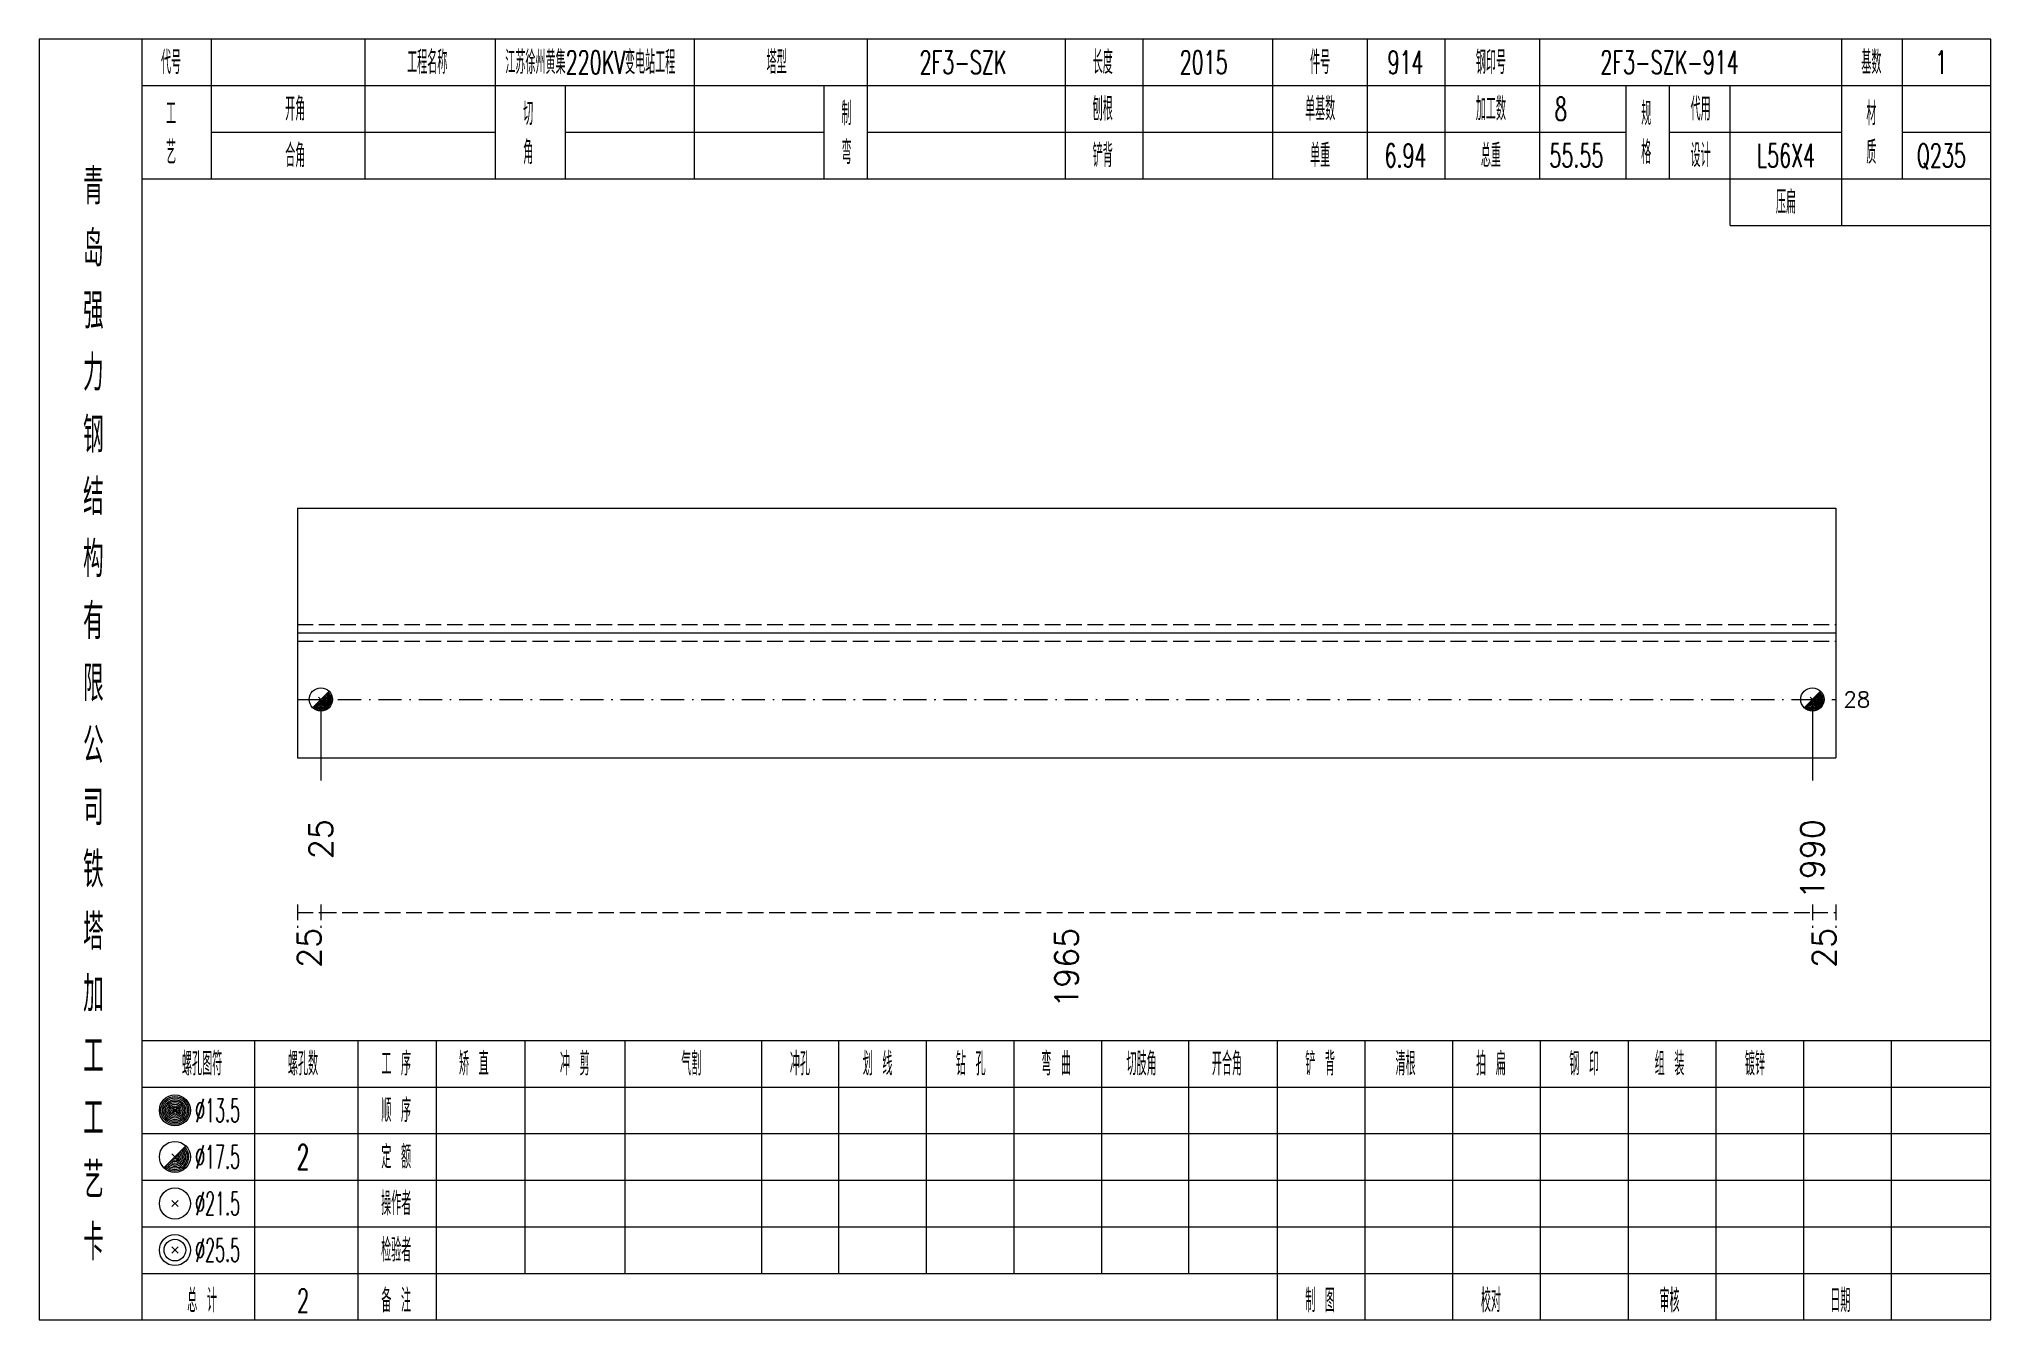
# Model space of a CAD drawing. Extents: x 0 to 4623, y -1159 to 4890.
# Drawn here: x 2491.2 to 2742.6, y 900 to 1065 of the extents above; entities that cross this region are included whole.
import ezdxf
from ezdxf.enums import TextEntityAlignment as Align

# ---------------------------------------------------------------- set-up
doc = ezdxf.new("R2010")
doc.units = 0
doc.header["$MEASUREMENT"] = 0
doc.linetypes.add('一点画线', pattern=[5.2, 3, -1, 0.2, -1])
doc.linetypes.add('虚线', pattern=[2.75, 2, -0.75])
doc.layers.get('0').update_dxf_attribs({"linetype": 'CONTINUOUS', "lineweight": 25})
for name, color, linetype, lineweight in [('1', 7, 'CONTINUOUS', 25), ('4', 7, 'CONTINUOUS', 25), ('5', 7, 'CONTINUOUS', 25)]:
    doc.layers.add(name, color=color, linetype=linetype, lineweight=lineweight)
doc.styles.get("Standard").update_dxf_attribs({"font": 'simplex.shx', "width": 0.7, "height": 3, "bigfont": 'gbhzfs.shx'})

msp = doc.modelspace()

# ---------------------------------------------------------------- texts
at = {"color": 7, "linetype": 'Continuous', "lineweight": 13}
msp.add_text('28', height=2, dxfattribs=at).set_placement((2723.6, 979.929), align=Align.MIDDLE_LEFT)
at = {"color": 8, "linetype": 'Continuous', "lineweight": 9}
for s, p in [('25', (2526, 950.5)), ('1965', (2623.55, 950.5)), ('25', (2721.1, 950.5))]:
    msp.add_text(s, height=3, rotation=90, dxfattribs=at).set_placement(p, align=Align.MIDDLE_RIGHT)
at = {"layer": '1', "color": 7, "linetype": 'Continuous', "lineweight": 13}
for s, p in [('25', (2527.5, 964.5)), ('1990', (2719.6, 964.5))]:
    msp.add_text(s, height=3, rotation=90, dxfattribs=at).set_placement(p, align=Align.MIDDLE_RIGHT)
at = {"layer": '4', "color": 1, "linetype": 'Continuous', "lineweight": 13}
for s, height, width, p in [('代号', 3, 0.6, (2508.2, 1062)), ('工程名称', 3, 0.6, (2541.2, 1062)), ('江苏徐州黄集220KV变电站工程', 3, 0.6, (2562.2, 1062)), ('塔型', 3, 0.6, (2586.2, 1062)), ('2F3-SZK', 3, 0.6, (2610.2, 1062)), ('长度', 3, 0.6, (2628.2, 1062)), ('2015', 3, 0.6, (2641.2, 1062)), ('件号', 3, 0.6, (2656.2, 1062)), ('914', 3, 0.6, (2667.2, 1062)), ('钢印号', 3, 0.6, (2678.2, 1062)), ('2F3-SZK-914', 3, 0.6, (2701.2, 1062)), ('基数', 3, 0.6, (2727.2, 1062)), ('1', 3, 0.6, (2736.2, 1062)), ('工', 3, 0.6, (2508.2, 1055.4)), ('开角', 3, 0.6, (2524.2, 1056)), ('切', 3, 0.6, (2554.2, 1055.4)), ('制', 3, 0.6, (2595.2, 1055.4)), ('刨根', 3, 0.6, (2628.2, 1056)), ('单基数', 3, 0.6, (2656.2, 1056)), ('加工数', 3, 0.6, (2678.2, 1056)), ('8', 3, 0.6, (2687.2, 1056)), ('规', 3, 0.6, (2698.2, 1055.4)), ('代用', 3, 0.6, (2705.2, 1056)), ('材', 3, 0.6, (2727.2, 1055.4)), ('艺', 3, 0.6, (2508.2, 1050.4)), ('合角', 3, 0.6, (2524.2, 1050)), ('角', 3, 0.6, (2554.2, 1050.4)), ('弯', 3, 0.6, (2595.2, 1050.4)), ('铲背', 3, 0.6, (2628.2, 1050)), ('单重', 3, 0.6, (2656.2, 1050)), ('6.94', 3, 0.6, (2667.2, 1050)), ('总重', 3, 0.6, (2678.2, 1050)), ('55.55', 3, 0.6, (2689.2, 1050)), ('格', 3, 0.6, (2698.2, 1050.4)), ('设计', 3, 0.6, (2705.2, 1050)), ('L56X4', 3, 0.6, (2716.2, 1050)), ('质', 3, 0.6, (2727.2, 1050.4)), ('Q235', 3, 0.6, (2736.2, 1050)), ('青', 4.6, 0.8, (2498.2, 1046)), ('压扁', 3, 0.6, (2716.2, 1044)), ('岛', 4.6, 0.8, (2498.2, 1038)), ('强', 4.6, 0.8, (2498.2, 1030)), ('力', 4.6, 0.8, (2498.2, 1022)), ('钢', 4.6, 0.8, (2498.2, 1014)), ('结', 4.6, 0.8, (2498.2, 1006)), ('构', 4.6, 0.8, (2498.2, 998)), ('有', 4.6, 0.8, (2498.2, 990)), ('限', 4.6, 0.8, (2498.2, 982)), ('公', 4.6, 0.8, (2498.2, 974)), ('司', 4.6, 0.8, (2498.2, 966)), ('铁', 4.6, 0.8, (2498.2, 958)), ('塔', 4.6, 0.8, (2498.2, 950)), ('加', 4.6, 0.8, (2498.2, 942)), ('工', 4.6, 0.8, (2498.2, 934)), ('螺孔图符', 3, 0.6, (2512.2, 933)), ('螺孔数', 3, 0.6, (2525.2, 933)), ('工 序', 3, 0.6, (2537.2, 933)), ('矫 直', 3, 0.6, (2547.2, 933)), ('冲 剪', 3, 0.6, (2560.2, 933)), ('气割', 3, 0.6, (2575.2, 933)), ('冲孔', 3, 0.6, (2589.2, 933)), ('划 线', 3, 0.6, (2599.2, 933)), ('钻 孔', 3, 0.6, (2611.2, 933)), ('弯 曲', 3, 0.6, (2622.2, 933)), ('切肢角', 3, 0.6, (2633.2, 933)), ('开合角', 3, 0.6, (2644.2, 933)), ('铲 背', 3, 0.6, (2656.2, 933)), ('清根', 3, 0.6, (2667.2, 933)), ('拍 扁', 3, 0.6, (2678.2, 933)), ('钢 印', 3, 0.6, (2690.2, 933)), ('组 装', 3, 0.6, (2701.2, 933)), ('镀锌', 3, 0.6, (2712.2, 933)), ('工', 4.6, 0.8, (2498.2, 926)), ('%%C13.5', 3, 0.5, (2514.2, 927)), ('顺 序', 3, 0.6, (2537.2, 927)), ('定 额', 3, 0.6, (2537.2, 921)), ('艺', 4.6, 0.8, (2498.2, 918)), ('%%C17.5', 3, 0.5, (2514.2, 921)), ('2', 3.2, 0.6, (2525.2, 921)), ('%%C21.5', 3, 0.5, (2514.2, 915)), ('操作者', 3, 0.6, (2537.2, 915)), ('卡', 4.6, 0.8, (2498.2, 910)), ('%%C25.5', 3, 0.5, (2514.2, 909)), ('检验者', 3, 0.6, (2537.2, 909)), ('总 计', 3, 0.6, (2512.2, 902.5)), ('2', 3, 0.6, (2525.2, 902.5)), ('备 注', 3, 0.6, (2537.2, 902.5)), ('制 图', 3, 0.6, (2656.2, 902.5)), ('校对', 3, 0.6, (2678.2, 902.5)), ('审核', 3, 0.6, (2701.2, 902.5)), ('日期', 3, 0.6, (2723.2, 902.5))]:
    msp.add_text(s, height=height, dxfattribs=dict(at, width=width)).set_placement(p, align=Align.MIDDLE_CENTER)

# ---------------------------------------------------------------- blocks, each defined once
blk = doc.blocks.new('孔17.5')
at = {"layer": '5', "color": 7, "linetype": 'Continuous', "lineweight": 13}
for p, q in [((-0.707, -0.707), (0.707, 0.707)), ((-0.2, 0.2), (0.2, -0.2))]:
    blk.add_line(p, q, dxfattribs=at)
blk.add_circle((0, 0), 1, dxfattribs=at)
for radius in [0.9, 0.8, 0.7, 0.6, 0.5, 0.4, 0.3, 0.2, 0.1]:
    blk.add_arc((0, 0), radius, 225, 45, dxfattribs=at)

# ---------------------------------------------------------------- linework, layer by layer
at = {"color": 7, "linetype": 'Continuous', "lineweight": 18}
for p, q in [((2524.5, 1004.571), (2524.5, 972.429)), ((2524.5, 1004.571), (2722.6, 1004.571)), ((2722.6, 1004.571), (2722.6, 972.429)), ((2524.5, 988.5), (2722.6, 988.5))]:
    msp.add_line(p, q, dxfattribs=at)
at = {"color": 1, "linetype": '虚线', "lineweight": 18}
for p, q in [((2524.5, 989.571), (2722.6, 989.571)), ((2524.5, 987.429), (2722.6, 987.429))]:
    msp.add_line(p, q, dxfattribs=at)
at = {"color": 3, "linetype": '一点画线', "lineweight": 13}
msp.add_line((2524.5, 979.929), (2722.6, 979.929), dxfattribs=at)
at = {"color": 7, "linetype": 'Continuous', "lineweight": 13}
for p, q in [((2527.5, 979.929), (2527.5, 969.5)), ((2719.6, 979.929), (2719.6, 969.5))]:
    msp.add_line(p, q, dxfattribs=at)
at = {"color": 8, "linetype": '虚线', "lineweight": 9}
for p, q in [((2524.5, 953.5), (2524.5, 950.5)), ((2527.5, 953.5), (2527.5, 950.5)), ((2527.5, 953.5), (2527.5, 950.5)), ((2719.6, 953.5), (2719.6, 950.5)), ((2719.6, 953.5), (2719.6, 950.5)), ((2722.6, 953.5), (2722.6, 950.5)), ((2524.5, 952.5), (2527.5, 952.5)), ((2527.5, 952.5), (2719.6, 952.5)), ((2719.6, 952.5), (2722.6, 952.5))]:
    msp.add_line(p, q, dxfattribs=at)
at = {"layer": '1', "color": 7, "linetype": 'Continuous', "lineweight": 18}
msp.add_line((2524.5, 972.429), (2722.6, 972.429), dxfattribs=at)
at = {"layer": '4', "color": 1, "linetype": 'Continuous', "lineweight": 18}
for p, q in [((2504.5, 900), (2504.5, 1065)), ((2513.4, 1047), (2513.4, 1065)), ((2533.2, 1047), (2533.2, 1065)), ((2550, 1047), (2550, 1065)), ((2575.6, 1047), (2575.6, 1065)), ((2597.9, 1047), (2597.9, 1065)), ((2623.4, 1047), (2623.4, 1065)), ((2633.4, 1047), (2633.4, 1065)), ((2650.1, 1047), (2650.1, 1065)), ((2662.3, 1047), (2662.3, 1065)), ((2672.3, 1047), (2672.3, 1065)), ((2684.5, 1047), (2684.5, 1065)), ((2723.4, 1041), (2723.4, 1065)), ((2731.2, 1047), (2731.2, 1065)), ((2504.5, 1059), (2742.6, 1059)), ((2559, 1047), (2559, 1059)), ((2592.3, 1047), (2592.3, 1059)), ((2695.6, 1047), (2695.6, 1059)), ((2701.2, 1047), (2701.2, 1059)), ((2709, 1041), (2709, 1059)), ((2513.4, 1053), (2550, 1053)), ((2559, 1053), (2592.3, 1053)), ((2597.9, 1053), (2695.6, 1053)), ((2701.2, 1053), (2723.4, 1053)), ((2731.2, 1053), (2742.6, 1053)), ((2504.5, 1047), (2742.6, 1047)), ((2709, 1041), (2742.6, 1041)), ((2504.5, 936), (2742.6, 936)), ((2519, 900), (2519, 936)), ((2532.3, 900), (2532.3, 936)), ((2542.4, 900), (2542.4, 936)), ((2553.8, 906), (2553.8, 936)), ((2566.7, 906), (2566.7, 936)), ((2584.3, 906), (2584.3, 936)), ((2594.2, 906), (2594.2, 936)), ((2605.5, 906), (2605.5, 936)), ((2616.8, 906), (2616.8, 936)), ((2628.1, 906), (2628.1, 936)), ((2639.3, 906), (2639.3, 936)), ((2650.7, 906), (2650.7, 936)), ((2662, 906), (2662, 936)), ((2673.3, 906), (2673.3, 936)), ((2684.6, 906), (2684.6, 936)), ((2695.9, 906), (2695.9, 936)), ((2707.2, 906), (2707.2, 936)), ((2718.5, 906), (2718.5, 936)), ((2729.8, 906), (2729.8, 936)), ((2504.5, 930), (2742.6, 930)), ((2504.5, 924), (2742.6, 924)), ((2504.5, 918), (2742.6, 918)), ((2504.5, 912), (2742.6, 912)), ((2504.5, 906), (2742.6, 906)), ((2650.7, 900), (2650.7, 906)), ((2662, 900), (2662, 906)), ((2673.3, 900), (2673.3, 906)), ((2684.6, 900), (2684.6, 906)), ((2695.9, 900), (2695.9, 906)), ((2707.2, 900), (2707.2, 906)), ((2718.5, 900), (2718.5, 906)), ((2729.8, 900), (2729.8, 906))]:
    msp.add_line(p, q, dxfattribs=at)
at = {"layer": '4', "color": 7, "linetype": 'Continuous', "lineweight": 13}
for p, q in [((2508.5, 926.8), (2508.9, 927.2)), ((2508.9, 926.8), (2508.5, 927.2)), ((2507.286, 919.586), (2510.114, 922.414)), ((2508.3, 921.4), (2509.1, 920.6)), ((2508.3, 914.6), (2509.1, 915.4)), ((2508.3, 915.4), (2509.1, 914.6)), ((2508.3, 908.6), (2509.1, 909.4)), ((2508.3, 909.4), (2509.1, 908.6))]:
    msp.add_line(p, q, dxfattribs=at)
at = {"layer": '4', "color": 1, "linetype": 'Continuous', "lineweight": 18}
msp.add_lwpolyline([(2491.2, 1065), (2491.2, 900), (2742.6, 900), (2742.6, 1065)], close=True, dxfattribs=at)
at = {"layer": '4', "color": 7, "linetype": 'Continuous', "lineweight": 13}
for centre, radius in [((2508.7, 927), 2), ((2508.7, 927), 1.8), ((2508.7, 927), 1.6), ((2508.7, 927), 1.4), ((2508.7, 927), 1.2), ((2508.7, 927), 1), ((2508.7, 927), 0.8), ((2508.7, 927), 0.6), ((2508.7, 927), 0.4), ((2508.7, 927), 0.2), ((2508.7, 921), 2), ((2508.7, 915), 2), ((2508.7, 909), 2), ((2508.7, 909), 1.4)]:
    msp.add_circle(centre, radius, dxfattribs=at)
for radius in [1.8, 1.6, 1.4, 1.2, 1, 0.8, 0.6, 0.4, 0.2]:
    msp.add_arc((2508.7, 921), radius, 225, 45, dxfattribs=at)

# ---------------------------------------------------------------- block references
at = {"layer": '1', "color": 7, "linetype": 'Continuous', "lineweight": 13, "xscale": 1.5, "yscale": 1.5, "zscale": 1.5}
for p in [(2527.5, 979.929), (2719.6, 979.929)]:
    msp.add_blockref('孔17.5', p, dxfattribs=at)

msp.set_redraw_order([(e.dxf.handle, doc.entitydb.next_handle()) for e in msp.query("TEXT MTEXT ATTDEF DIMENSION ARC_DIMENSION")])  # texts and dimensions are drawn at this point

doc.saveas('drawing.dxf')
